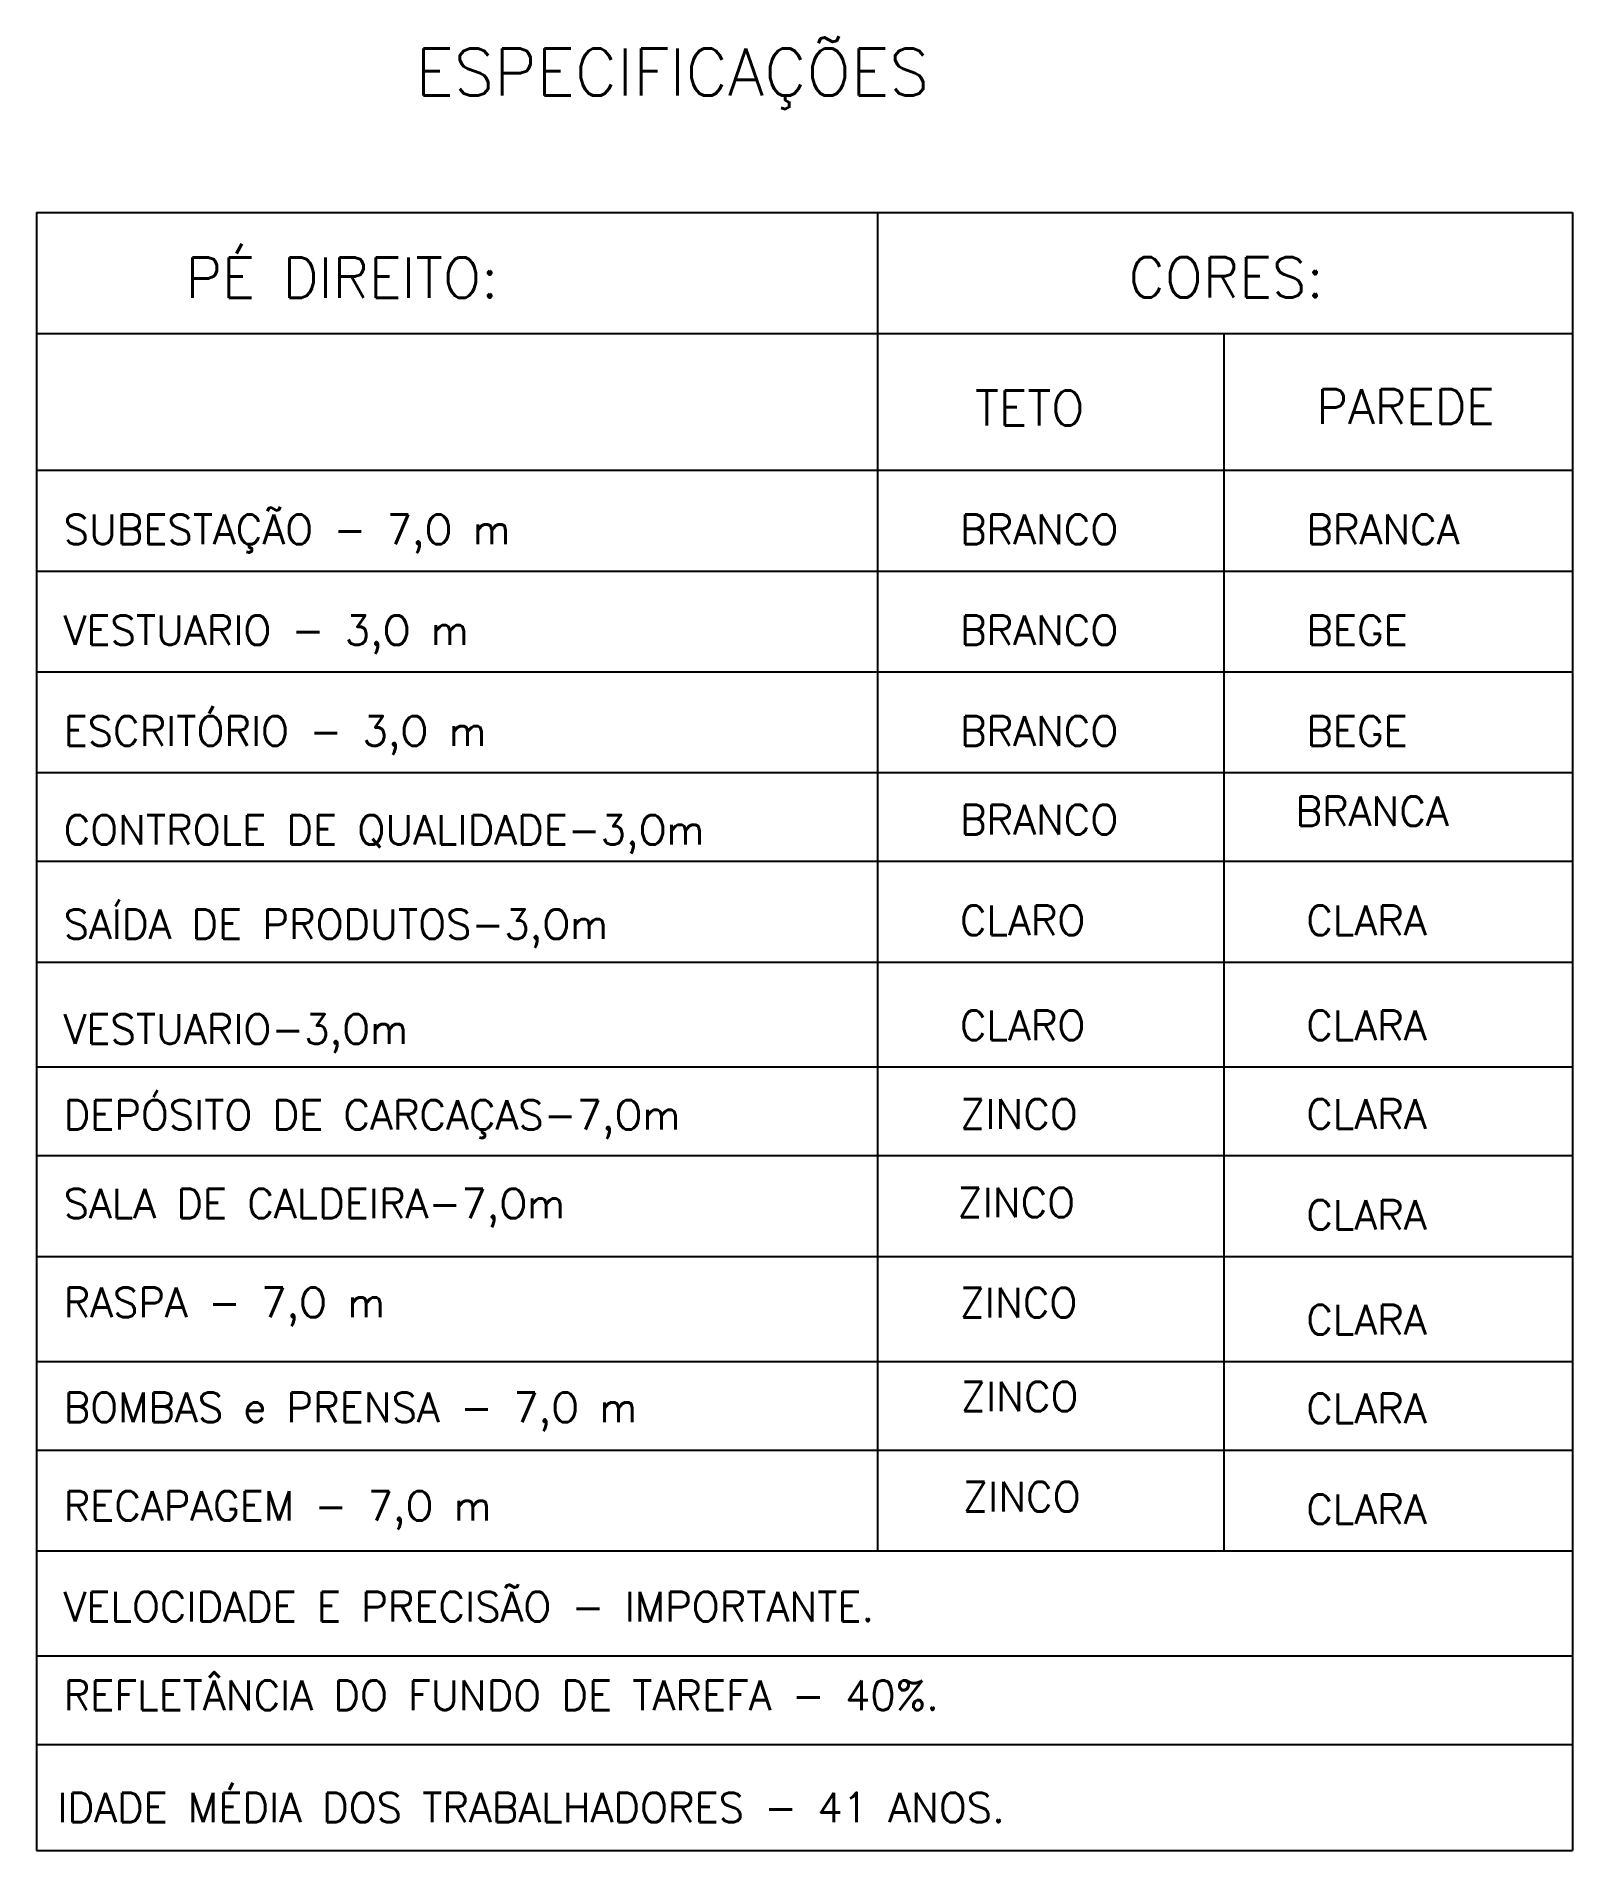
# Model space of a CAD drawing. Extents: x -543 to 641, y -146 to 322.
# Drawn here: x 281.38 to 292.82, y -22.55 to -9.05 of the extents above; entities that cross this region are included whole.
import ezdxf

# ---------------------------------------------------------------- set-up
doc = ezdxf.new("R2010")
doc.units = 0
doc.header["$MEASUREMENT"] = 0
doc.layers.add('_ARQ-TEXTO', color=4, linetype='Continuous')
doc.styles.add('textstyle3', font='romans')

msp = doc.modelspace()

# ---------------------------------------------------------------- texts
at = {"layer": '_ARQ-TEXTO', "style": 'textstyle3'}
for s, height, p in [('ESPECIFICAÇÕES', 0.35, (284.205, -9.487)), ('PÉ DIREITO:', 0.3, (282.494, -10.991)), ('CORES:', 0.3, (289.513, -10.989)), ('TETO', 0.26, (288.369, -11.942)), ('PAREDE', 0.26, (290.912, -11.931)), ('SUBESTAÇÃO - 7,O m', 0.22, (281.585, -12.826)), ('BRANCO', 0.22, (288.258, -12.826)), ('BRANCA', 0.22, (290.836, -12.826)), ('VESTUARIO - 3,O m', 0.22, (281.585, -13.576)), ('BRANCO', 0.22, (288.258, -13.576)), ('BEGE', 0.22, (290.836, -13.576)), ('ESCRITÓRIO - 3,O m', 0.22, (281.585, -14.326)), ('BRANCO', 0.22, (288.258, -14.326)), ('BEGE', 0.22, (290.836, -14.326)), ('BRANCA', 0.22, (290.756, -14.923)), ('CONTROLE DE QUALIDADE-3,Om', 0.22, (281.585, -15.062)), ('BRANCO', 0.22, (288.258, -14.986)), ('SAÍDA DE PRODUTOS-3,Om', 0.22, (281.585, -15.764)), ('CLARO', 0.22, (288.258, -15.736)), ('CLARA', 0.22, (290.836, -15.736)), ('VESTUARIO-3,Om', 0.22, (281.585, -16.545)), ('CLARO', 0.22, (288.258, -16.517)), ('CLARA', 0.22, (290.836, -16.517)), ('DEPÓSITO DE CARCAÇAS-7,Om', 0.22, (281.585, -17.184)), ('ZINCO', 0.22, (288.258, -17.177)), ('CLARA', 0.22, (290.836, -17.177)), ('SALA DE CALDEIRA-7,Om', 0.22, (281.585, -17.844)), ('ZINCO', 0.22, (288.238, -17.836)), ('CLARA', 0.22, (290.836, -17.928)), ('RASPA - 7,O m', 0.22, (281.585, -18.58)), ('ZINCO', 0.22, (288.255, -18.582)), ('CLARA', 0.22, (290.836, -18.709)), ('BOMBAS e PRENSA - 7,O m', 0.22, (281.585, -19.361)), ('ZINCO', 0.22, (288.263, -19.28)), ('CLARA', 0.22, (290.836, -19.369)), ('ZINCO', 0.22, (288.279, -20.026)), ('RECAPAGEM - 7,O m', 0.22, (281.585, -20.094)), ('CLARA', 0.22, (290.836, -20.119)), ('VELOCIDADE E PRECISÃO - IMPORTANTE.', 0.22, (281.585, -20.844)), ('REFLETÂNCIA DO FUNDO DE TAREFA - 40%%%.', 0.22, (281.585, -21.504)), ('IDADE MÉDIA DOS TRABALHADORES - 41 ANOS.', 0.22, (281.539, -22.34))]:
    msp.add_text(s, height=height, dxfattribs=at).set_placement(p)

# ---------------------------------------------------------------- linework, layer by layer
at = {"layer": '_ARQ-TEXTO', "linetype": 'Continuous'}
for p, q in [((281.382, -10.357), (292.819, -10.357)), ((281.382, -10.357), (281.382, -22.551)), ((287.644, -10.357), (287.644, -20.319)), ((292.819, -10.357), (292.819, -22.551)), ((281.382, -11.258), (292.819, -11.258)), ((290.222, -11.258), (290.222, -20.319)), ((281.382, -12.275), (292.819, -12.275)), ((281.382, -13.026), (292.819, -13.026)), ((281.382, -13.776), (292.819, -13.776)), ((281.382, -14.526), (292.819, -14.526)), ((281.382, -15.186), (292.819, -15.186)), ((281.382, -15.936), (292.819, -15.936)), ((281.382, -16.717), (292.819, -16.717)), ((281.382, -17.377), (292.819, -17.377)), ((281.382, -18.128), (292.819, -18.128)), ((281.382, -18.909), (292.819, -18.909)), ((281.382, -19.569), (292.819, -19.569)), ((281.382, -20.319), (292.819, -20.319)), ((281.382, -21.1), (292.819, -21.1)), ((281.382, -21.76), (292.819, -21.76)), ((281.382, -22.551), (292.819, -22.551))]:
    msp.add_line(p, q, dxfattribs=at)

msp.set_redraw_order([(e.dxf.handle, doc.entitydb.next_handle()) for e in msp.query("TEXT MTEXT ATTDEF DIMENSION ARC_DIMENSION")])  # texts and dimensions are drawn at this point

doc.saveas('drawing.dxf')
